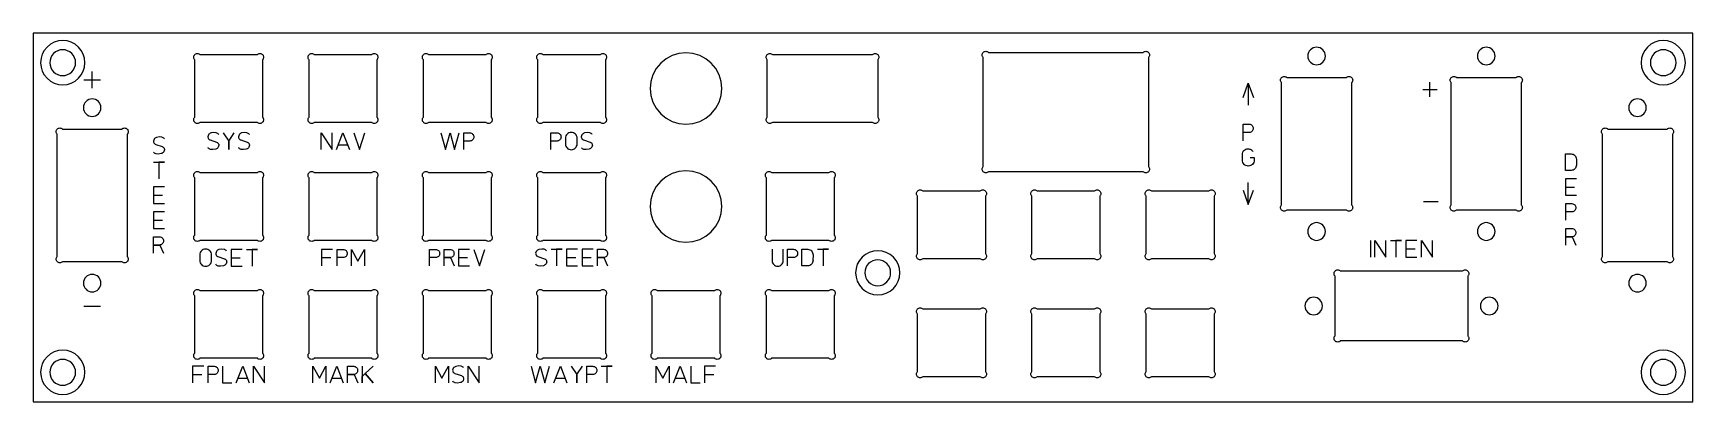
# Model space of a CAD drawing. Extents: x -112 to 112, y -25 to 25.
import ezdxf

# ---------------------------------------------------------------- set-up
doc = ezdxf.new("R2010")
doc.units = 0
doc.layers.add('LAYER_1', color=7, linetype='CONTINUOUS')

msp = doc.modelspace()

# ---------------------------------------------------------------- linework, layer by layer
at = {"layer": 'LAYER_1'}
msp.add_lwpolyline([(112.5, 25), (-112.5, 25), (-112.5, 25), (-112.5, -25), (-112.5, -25), (112.5, -25), (112.5, -25), (112.5, 25), (112.5, 25)], close=True, dxfattribs=at)
at = {"layer": 'LAYER_1', "color": 254}
for points in [[(-108.5, 24), (-109.09, 23.94), (-109.65, 23.77), (-110.17, 23.49), (-110.62, 23.12), (-110.99, 22.67), (-111.27, 22.15), (-111.44, 21.59), (-111.5, 21), (-111.44, 20.41), (-111.27, 19.85), (-110.99, 19.33), (-110.62, 18.88), (-110.17, 18.51), (-109.65, 18.23), (-109.09, 18.06), (-108.5, 18), (-107.91, 18.06), (-107.35, 18.23), (-106.83, 18.51), (-106.38, 18.88), (-106.01, 19.33), (-105.73, 19.85), (-105.56, 20.41), (-105.5, 21), (-105.56, 21.59), (-105.73, 22.15), (-106.01, 22.67), (-106.38, 23.12), (-106.83, 23.49), (-107.35, 23.77), (-107.91, 23.94)], [(108.5, 24), (107.91, 23.94), (107.35, 23.77), (106.83, 23.49), (106.38, 23.12), (106.01, 22.67), (105.73, 22.15), (105.56, 21.59), (105.5, 21), (105.56, 20.41), (105.73, 19.85), (106.01, 19.33), (106.38, 18.88), (106.83, 18.51), (107.35, 18.23), (107.91, 18.06), (108.5, 18), (109.09, 18.06), (109.65, 18.23), (110.17, 18.51), (110.62, 18.88), (110.99, 19.33), (111.27, 19.85), (111.44, 20.41), (111.5, 21), (111.44, 21.59), (111.27, 22.15), (110.99, 22.67), (110.62, 23.12), (110.17, 23.49), (109.65, 23.77), (109.09, 23.94)], [(2, -4.5), (1.41, -4.56), (0.85, -4.73), (0.33, -5.01), (-0.12, -5.38), (-0.49, -5.83), (-0.77, -6.35), (-0.94, -6.91), (-1, -7.5), (-0.94, -8.09), (-0.77, -8.65), (-0.49, -9.17), (-0.12, -9.62), (0.33, -9.99), (0.85, -10.27), (1.41, -10.44), (2, -10.5), (2.59, -10.44), (3.15, -10.27), (3.67, -9.99), (4.12, -9.62), (4.49, -9.17), (4.77, -8.65), (4.94, -8.09), (5, -7.5), (4.94, -6.91), (4.77, -6.35), (4.49, -5.83), (4.12, -5.38), (3.67, -5.01), (3.15, -4.73), (2.59, -4.56)], [(-108.5, -18), (-109.09, -18.06), (-109.65, -18.23), (-110.17, -18.51), (-110.62, -18.88), (-110.99, -19.33), (-111.27, -19.85), (-111.44, -20.41), (-111.5, -21), (-111.44, -21.59), (-111.27, -22.15), (-110.99, -22.67), (-110.62, -23.12), (-110.17, -23.49), (-109.65, -23.77), (-109.09, -23.94), (-108.5, -24), (-107.91, -23.94), (-107.35, -23.77), (-106.83, -23.49), (-106.38, -23.12), (-106.01, -22.67), (-105.73, -22.15), (-105.56, -21.59), (-105.5, -21), (-105.56, -20.41), (-105.73, -19.85), (-106.01, -19.33), (-106.38, -18.88), (-106.83, -18.51), (-107.35, -18.23), (-107.91, -18.06)], [(108.5, -18), (107.91, -18.06), (107.35, -18.23), (106.83, -18.51), (106.38, -18.88), (106.01, -19.33), (105.73, -19.85), (105.56, -20.41), (105.5, -21), (105.56, -21.59), (105.73, -22.15), (106.01, -22.67), (106.38, -23.12), (106.83, -23.49), (107.35, -23.77), (107.91, -23.94), (108.5, -24), (109.09, -23.94), (109.65, -23.77), (110.17, -23.49), (110.62, -23.12), (110.99, -22.67), (111.27, -22.15), (111.44, -21.59), (111.5, -21), (111.44, -20.41), (111.27, -19.85), (110.99, -19.33), (110.62, -18.88), (110.17, -18.51), (109.65, -18.23), (109.09, -18.06)]]:
    msp.add_lwpolyline(points, close=True, dxfattribs=at)
at = {"layer": 'LAYER_1', "color": 7}
for points in [[(-108.5, 22.75), (-108.84, 22.72), (-109.17, 22.62), (-109.47, 22.46), (-109.74, 22.24), (-109.96, 21.97), (-110.12, 21.67), (-110.22, 21.34), (-110.25, 21), (-110.22, 20.66), (-110.12, 20.33), (-109.96, 20.03), (-109.74, 19.76), (-109.47, 19.54), (-109.17, 19.38), (-108.84, 19.28), (-108.5, 19.25), (-108.16, 19.28), (-107.83, 19.38), (-107.53, 19.54), (-107.26, 19.76), (-107.04, 20.03), (-106.88, 20.33), (-106.78, 20.66), (-106.75, 21), (-106.78, 21.34), (-106.88, 21.67), (-107.04, 21.97), (-107.26, 22.24), (-107.53, 22.46), (-107.83, 22.62), (-108.16, 22.72)], [(37.99, 22.4), (38.07, 22.46), (38.15, 22.5), (38.24, 22.53), (38.34, 22.54), (38.44, 22.53), (38.53, 22.5), (38.62, 22.45), (38.69, 22.39), (38.76, 22.32), (38.8, 22.23), (38.83, 22.14), (38.84, 22.04), (38.83, 21.94), (38.8, 21.85), (38.76, 21.77), (38.7, 21.69), (38.7, 6.91), (38.76, 6.83), (38.8, 6.75), (38.83, 6.66), (38.84, 6.56), (38.83, 6.46), (38.8, 6.36), (38.76, 6.28), (38.69, 6.21), (38.62, 6.14), (38.53, 6.1), (38.44, 6.07), (38.34, 6.06), (38.24, 6.07), (38.15, 6.1), (38.07, 6.14), (37.99, 6.2), (17.01, 6.2), (16.93, 6.14), (16.85, 6.1), (16.76, 6.07), (16.66, 6.06), (16.56, 6.07), (16.46, 6.1), (16.38, 6.14), (16.31, 6.21), (16.25, 6.28), (16.2, 6.36), (16.17, 6.46), (16.16, 6.56), (16.17, 6.66), (16.2, 6.75), (16.24, 6.83), (16.3, 6.91), (16.3, 21.69), (16.24, 21.77), (16.2, 21.85), (16.17, 21.94), (16.16, 22.04), (16.17, 22.14), (16.2, 22.23), (16.25, 22.32), (16.31, 22.39), (16.38, 22.45), (16.46, 22.5), (16.56, 22.53), (16.66, 22.54), (16.76, 22.53), (16.85, 22.5), (16.93, 22.46), (17.01, 22.4), (37.99, 22.4)], [(61.5, 23.09), (61.27, 23.07), (61.04, 23), (60.84, 22.89), (60.66, 22.74), (60.51, 22.56), (60.4, 22.36), (60.33, 22.13), (60.3, 21.9), (60.33, 21.67), (60.4, 21.44), (60.51, 21.24), (60.66, 21.06), (60.84, 20.91), (61.04, 20.8), (61.27, 20.73), (61.5, 20.7), (61.73, 20.73), (61.96, 20.8), (62.16, 20.91), (62.34, 21.06), (62.49, 21.24), (62.6, 21.44), (62.67, 21.67), (62.7, 21.9), (62.67, 22.13), (62.6, 22.36), (62.49, 22.56), (62.34, 22.74), (62.16, 22.89), (61.96, 23), (61.73, 23.07)], [(84.5, 23.09), (84.27, 23.07), (84.04, 23), (83.84, 22.89), (83.66, 22.74), (83.51, 22.56), (83.4, 22.36), (83.33, 22.13), (83.31, 21.9), (83.33, 21.67), (83.4, 21.44), (83.51, 21.24), (83.66, 21.06), (83.84, 20.91), (84.04, 20.8), (84.27, 20.73), (84.5, 20.7), (84.73, 20.73), (84.96, 20.8), (85.16, 20.91), (85.34, 21.06), (85.49, 21.24), (85.6, 21.44), (85.67, 21.67), (85.69, 21.9), (85.67, 22.13), (85.6, 22.36), (85.49, 22.56), (85.34, 22.74), (85.16, 22.89), (84.96, 23), (84.73, 23.07)], [(108.5, 22.75), (108.16, 22.72), (107.83, 22.62), (107.53, 22.46), (107.26, 22.24), (107.04, 21.97), (106.88, 21.67), (106.78, 21.34), (106.75, 21), (106.78, 20.66), (106.88, 20.33), (107.04, 20.03), (107.26, 19.76), (107.53, 19.54), (107.83, 19.38), (108.16, 19.28), (108.5, 19.25), (108.84, 19.28), (109.17, 19.38), (109.47, 19.54), (109.74, 19.76), (109.96, 20.03), (110.12, 20.33), (110.22, 20.66), (110.25, 21), (110.22, 21.34), (110.12, 21.67), (109.96, 21.97), (109.74, 22.24), (109.47, 22.46), (109.17, 22.62), (108.84, 22.72)], [(-82.11, 22.1), (-82.03, 22.16), (-81.95, 22.2), (-81.86, 22.23), (-81.76, 22.24), (-81.66, 22.23), (-81.56, 22.2), (-81.48, 22.15), (-81.41, 22.09), (-81.34, 22.02), (-81.3, 21.93), (-81.27, 21.84), (-81.26, 21.74), (-81.27, 21.64), (-81.3, 21.55), (-81.34, 21.47), (-81.4, 21.39), (-81.4, 13.61), (-81.34, 13.53), (-81.3, 13.45), (-81.27, 13.36), (-81.26, 13.26), (-81.27, 13.16), (-81.3, 13.06), (-81.34, 12.98), (-81.41, 12.91), (-81.48, 12.84), (-81.56, 12.8), (-81.66, 12.77), (-81.76, 12.76), (-81.86, 12.77), (-81.95, 12.8), (-82.03, 12.84), (-82.11, 12.9), (-89.89, 12.9), (-89.97, 12.84), (-90.05, 12.8), (-90.14, 12.77), (-90.24, 12.76), (-90.34, 12.77), (-90.43, 12.8), (-90.52, 12.84), (-90.59, 12.91), (-90.65, 12.98), (-90.7, 13.06), (-90.73, 13.16), (-90.74, 13.26), (-90.73, 13.36), (-90.7, 13.45), (-90.66, 13.53), (-90.6, 13.61), (-90.6, 21.39), (-90.66, 21.47), (-90.7, 21.55), (-90.73, 21.64), (-90.74, 21.74), (-90.73, 21.84), (-90.7, 21.93), (-90.65, 22.02), (-90.59, 22.09), (-90.52, 22.15), (-90.43, 22.2), (-90.34, 22.23), (-90.24, 22.24), (-90.14, 22.23), (-90.05, 22.2), (-89.97, 22.16), (-89.89, 22.1), (-82.11, 22.1)], [(-66.61, 22.1), (-66.53, 22.16), (-66.45, 22.2), (-66.36, 22.23), (-66.26, 22.24), (-66.16, 22.23), (-66.06, 22.2), (-65.98, 22.15), (-65.91, 22.09), (-65.84, 22.02), (-65.8, 21.93), (-65.77, 21.84), (-65.76, 21.74), (-65.77, 21.64), (-65.8, 21.55), (-65.84, 21.47), (-65.9, 21.39), (-65.9, 13.61), (-65.84, 13.53), (-65.8, 13.45), (-65.77, 13.36), (-65.76, 13.26), (-65.77, 13.16), (-65.8, 13.06), (-65.84, 12.98), (-65.91, 12.91), (-65.98, 12.84), (-66.06, 12.8), (-66.16, 12.77), (-66.26, 12.76), (-66.36, 12.77), (-66.45, 12.8), (-66.53, 12.84), (-66.61, 12.9), (-74.39, 12.9), (-74.47, 12.84), (-74.55, 12.8), (-74.64, 12.77), (-74.74, 12.76), (-74.84, 12.77), (-74.93, 12.8), (-75.02, 12.84), (-75.09, 12.91), (-75.15, 12.98), (-75.2, 13.06), (-75.23, 13.16), (-75.24, 13.26), (-75.23, 13.36), (-75.2, 13.45), (-75.16, 13.53), (-75.1, 13.61), (-75.1, 21.39), (-75.16, 21.47), (-75.2, 21.55), (-75.23, 21.64), (-75.24, 21.74), (-75.23, 21.84), (-75.2, 21.93), (-75.15, 22.02), (-75.09, 22.09), (-75.02, 22.15), (-74.93, 22.2), (-74.84, 22.23), (-74.74, 22.24), (-74.64, 22.23), (-74.55, 22.2), (-74.47, 22.16), (-74.39, 22.1), (-66.61, 22.1)], [(-51.11, 22.1), (-51.03, 22.16), (-50.95, 22.2), (-50.86, 22.23), (-50.76, 22.24), (-50.66, 22.23), (-50.56, 22.2), (-50.48, 22.15), (-50.41, 22.09), (-50.34, 22.02), (-50.3, 21.93), (-50.27, 21.84), (-50.26, 21.74), (-50.27, 21.64), (-50.3, 21.55), (-50.34, 21.47), (-50.4, 21.39), (-50.4, 13.61), (-50.34, 13.53), (-50.3, 13.45), (-50.27, 13.36), (-50.26, 13.26), (-50.27, 13.16), (-50.3, 13.06), (-50.34, 12.98), (-50.41, 12.91), (-50.48, 12.84), (-50.56, 12.8), (-50.66, 12.77), (-50.76, 12.76), (-50.86, 12.77), (-50.95, 12.8), (-51.03, 12.84), (-51.11, 12.9), (-58.89, 12.9), (-58.97, 12.84), (-59.05, 12.8), (-59.14, 12.77), (-59.24, 12.76), (-59.34, 12.77), (-59.43, 12.8), (-59.52, 12.84), (-59.59, 12.91), (-59.65, 12.98), (-59.7, 13.06), (-59.73, 13.16), (-59.74, 13.26), (-59.73, 13.36), (-59.7, 13.45), (-59.66, 13.53), (-59.6, 13.61), (-59.6, 21.39), (-59.66, 21.47), (-59.7, 21.55), (-59.73, 21.64), (-59.74, 21.74), (-59.73, 21.84), (-59.7, 21.93), (-59.65, 22.02), (-59.59, 22.09), (-59.52, 22.15), (-59.43, 22.2), (-59.34, 22.23), (-59.24, 22.24), (-59.14, 22.23), (-59.05, 22.2), (-58.97, 22.16), (-58.89, 22.1), (-51.11, 22.1)], [(-35.61, 22.1), (-35.53, 22.16), (-35.45, 22.2), (-35.36, 22.23), (-35.26, 22.24), (-35.16, 22.23), (-35.06, 22.2), (-34.98, 22.15), (-34.91, 22.09), (-34.84, 22.02), (-34.8, 21.93), (-34.77, 21.84), (-34.76, 21.74), (-34.77, 21.64), (-34.8, 21.55), (-34.84, 21.47), (-34.9, 21.39), (-34.9, 13.61), (-34.84, 13.53), (-34.8, 13.45), (-34.77, 13.36), (-34.76, 13.26), (-34.77, 13.16), (-34.8, 13.06), (-34.84, 12.98), (-34.91, 12.91), (-34.98, 12.84), (-35.06, 12.8), (-35.16, 12.77), (-35.26, 12.76), (-35.36, 12.77), (-35.45, 12.8), (-35.53, 12.84), (-35.61, 12.9), (-43.39, 12.9), (-43.47, 12.84), (-43.55, 12.8), (-43.64, 12.77), (-43.74, 12.76), (-43.84, 12.77), (-43.93, 12.8), (-44.02, 12.84), (-44.09, 12.91), (-44.15, 12.98), (-44.2, 13.06), (-44.23, 13.16), (-44.24, 13.26), (-44.23, 13.36), (-44.2, 13.45), (-44.16, 13.53), (-44.1, 13.61), (-44.1, 21.39), (-44.16, 21.47), (-44.2, 21.55), (-44.23, 21.64), (-44.24, 21.74), (-44.23, 21.84), (-44.2, 21.93), (-44.15, 22.02), (-44.09, 22.09), (-44.02, 22.15), (-43.93, 22.2), (-43.84, 22.23), (-43.74, 22.24), (-43.64, 22.23), (-43.55, 22.2), (-43.47, 22.16), (-43.39, 22.1), (-35.61, 22.1)], [(-24, 22.35), (-24.95, 22.26), (-25.86, 21.98), (-26.69, 21.53), (-27.43, 20.93), (-28.03, 20.19), (-28.48, 19.36), (-28.76, 18.45), (-28.85, 17.5), (-28.76, 16.55), (-28.48, 15.64), (-28.03, 14.81), (-27.43, 14.07), (-26.69, 13.47), (-25.86, 13.02), (-24.95, 12.74), (-24, 12.65), (-23.05, 12.74), (-22.14, 13.02), (-21.31, 13.47), (-20.57, 14.07), (-19.97, 14.81), (-19.52, 15.64), (-19.24, 16.55), (-19.15, 17.5), (-19.24, 18.45), (-19.52, 19.36), (-19.97, 20.19), (-20.57, 20.93), (-21.31, 21.53), (-22.14, 21.98), (-23.05, 22.26)], [(1.29, 22.1), (1.37, 22.16), (1.45, 22.2), (1.54, 22.23), (1.64, 22.24), (1.74, 22.23), (1.83, 22.2), (1.92, 22.15), (1.99, 22.09), (2.06, 22.02), (2.1, 21.93), (2.13, 21.84), (2.14, 21.74), (2.13, 21.64), (2.1, 21.55), (2.06, 21.47), (2, 21.39), (2, 13.61), (2.06, 13.53), (2.1, 13.45), (2.13, 13.36), (2.14, 13.26), (2.13, 13.16), (2.1, 13.06), (2.06, 12.98), (1.99, 12.91), (1.92, 12.84), (1.83, 12.8), (1.74, 12.77), (1.64, 12.76), (1.54, 12.77), (1.45, 12.8), (1.37, 12.84), (1.29, 12.9), (-12.29, 12.9), (-12.37, 12.84), (-12.45, 12.8), (-12.54, 12.77), (-12.64, 12.76), (-12.74, 12.77), (-12.83, 12.8), (-12.92, 12.84), (-12.99, 12.91), (-13.05, 12.98), (-13.1, 13.06), (-13.13, 13.16), (-13.14, 13.26), (-13.13, 13.36), (-13.1, 13.45), (-13.06, 13.53), (-13, 13.61), (-13, 21.39), (-13.06, 21.47), (-13.1, 21.55), (-13.13, 21.64), (-13.14, 21.74), (-13.13, 21.84), (-13.1, 21.93), (-13.05, 22.02), (-12.99, 22.09), (-12.92, 22.15), (-12.83, 22.2), (-12.74, 22.23), (-12.64, 22.24), (-12.54, 22.23), (-12.45, 22.2), (-12.37, 22.16), (-12.29, 22.1), (1.29, 22.1)], [(65.54, 19), (65.62, 19.06), (65.7, 19.1), (65.79, 19.13), (65.89, 19.14), (65.99, 19.13), (66.08, 19.1), (66.17, 19.05), (66.24, 18.99), (66.31, 18.92), (66.35, 18.83), (66.38, 18.74), (66.39, 18.64), (66.38, 18.54), (66.35, 18.45), (66.31, 18.37), (66.25, 18.29), (66.25, 1.71), (66.31, 1.63), (66.35, 1.55), (66.38, 1.46), (66.39, 1.36), (66.38, 1.26), (66.35, 1.16), (66.31, 1.08), (66.24, 1.01), (66.17, 0.94), (66.08, 0.9), (65.99, 0.87), (65.89, 0.86), (65.79, 0.87), (65.7, 0.9), (65.62, 0.94), (65.54, 1), (57.46, 1), (57.38, 0.94), (57.3, 0.9), (57.21, 0.87), (57.11, 0.86), (57.01, 0.87), (56.91, 0.9), (56.83, 0.94), (56.76, 1.01), (56.7, 1.08), (56.65, 1.16), (56.62, 1.26), (56.61, 1.36), (56.62, 1.46), (56.65, 1.55), (56.69, 1.63), (56.75, 1.71), (56.75, 18.29), (56.69, 18.37), (56.65, 18.45), (56.62, 18.54), (56.61, 18.64), (56.62, 18.74), (56.65, 18.83), (56.7, 18.92), (56.76, 18.99), (56.83, 19.05), (56.91, 19.1), (57.01, 19.13), (57.11, 19.14), (57.21, 19.13), (57.3, 19.1), (57.38, 19.06), (57.46, 19), (65.54, 19)], [(88.54, 19), (88.62, 19.06), (88.7, 19.1), (88.79, 19.13), (88.89, 19.14), (88.99, 19.13), (89.08, 19.1), (89.17, 19.05), (89.24, 18.99), (89.31, 18.92), (89.35, 18.83), (89.38, 18.74), (89.39, 18.64), (89.38, 18.54), (89.35, 18.45), (89.31, 18.37), (89.25, 18.29), (89.25, 1.71), (89.31, 1.63), (89.35, 1.55), (89.38, 1.46), (89.39, 1.36), (89.38, 1.26), (89.35, 1.16), (89.31, 1.08), (89.24, 1.01), (89.17, 0.94), (89.08, 0.9), (88.99, 0.87), (88.89, 0.86), (88.79, 0.87), (88.7, 0.9), (88.62, 0.94), (88.54, 1), (80.46, 1), (80.38, 0.94), (80.3, 0.9), (80.21, 0.87), (80.11, 0.86), (80.01, 0.87), (79.92, 0.9), (79.83, 0.94), (79.76, 1.01), (79.69, 1.08), (79.65, 1.16), (79.62, 1.26), (79.61, 1.36), (79.62, 1.46), (79.65, 1.55), (79.69, 1.63), (79.75, 1.71), (79.75, 18.29), (79.69, 18.37), (79.65, 18.45), (79.62, 18.54), (79.61, 18.64), (79.62, 18.74), (79.65, 18.83), (79.69, 18.92), (79.76, 18.99), (79.83, 19.05), (79.92, 19.1), (80.01, 19.13), (80.11, 19.14), (80.21, 19.13), (80.3, 19.1), (80.38, 19.06), (80.46, 19), (88.54, 19)], [(-104.5, 16.09), (-104.73, 16.07), (-104.96, 16), (-105.16, 15.89), (-105.34, 15.74), (-105.49, 15.56), (-105.6, 15.36), (-105.67, 15.13), (-105.69, 14.9), (-105.67, 14.67), (-105.6, 14.44), (-105.49, 14.24), (-105.34, 14.06), (-105.16, 13.91), (-104.96, 13.8), (-104.73, 13.73), (-104.5, 13.71), (-104.27, 13.73), (-104.04, 13.8), (-103.84, 13.91), (-103.66, 14.06), (-103.51, 14.24), (-103.4, 14.44), (-103.33, 14.67), (-103.31, 14.9), (-103.33, 15.13), (-103.4, 15.36), (-103.51, 15.56), (-103.66, 15.74), (-103.84, 15.89), (-104.04, 16), (-104.27, 16.07)], [(105, 16.09), (104.77, 16.07), (104.54, 16), (104.34, 15.89), (104.16, 15.74), (104.01, 15.56), (103.9, 15.36), (103.83, 15.13), (103.81, 14.9), (103.83, 14.67), (103.9, 14.44), (104.01, 14.24), (104.16, 14.06), (104.34, 13.91), (104.54, 13.8), (104.77, 13.73), (105, 13.71), (105.23, 13.73), (105.46, 13.8), (105.66, 13.91), (105.84, 14.06), (105.99, 14.24), (106.1, 14.44), (106.17, 14.67), (106.19, 14.9), (106.17, 15.13), (106.1, 15.36), (105.99, 15.56), (105.84, 15.74), (105.66, 15.89), (105.46, 16), (105.23, 16.07)], [(-100.46, 12), (-100.38, 12.06), (-100.3, 12.1), (-100.21, 12.13), (-100.11, 12.14), (-100.01, 12.13), (-99.91, 12.1), (-99.83, 12.05), (-99.76, 11.99), (-99.69, 11.92), (-99.65, 11.83), (-99.62, 11.74), (-99.61, 11.64), (-99.62, 11.54), (-99.65, 11.45), (-99.69, 11.37), (-99.75, 11.29), (-99.75, -5.29), (-99.69, -5.37), (-99.65, -5.45), (-99.62, -5.54), (-99.61, -5.64), (-99.62, -5.74), (-99.65, -5.83), (-99.69, -5.92), (-99.76, -5.99), (-99.83, -6.05), (-99.91, -6.1), (-100.01, -6.13), (-100.11, -6.14), (-100.21, -6.13), (-100.3, -6.1), (-100.38, -6.06), (-100.46, -6), (-108.54, -6), (-108.62, -6.06), (-108.7, -6.1), (-108.79, -6.13), (-108.89, -6.14), (-108.99, -6.13), (-109.08, -6.1), (-109.17, -6.05), (-109.24, -5.99), (-109.3, -5.92), (-109.35, -5.83), (-109.38, -5.74), (-109.39, -5.64), (-109.38, -5.54), (-109.35, -5.45), (-109.31, -5.37), (-109.25, -5.29), (-109.25, 11.29), (-109.31, 11.37), (-109.35, 11.45), (-109.38, 11.54), (-109.39, 11.64), (-109.38, 11.74), (-109.35, 11.83), (-109.3, 11.92), (-109.24, 11.99), (-109.17, 12.05), (-109.08, 12.1), (-108.99, 12.13), (-108.89, 12.14), (-108.79, 12.13), (-108.7, 12.1), (-108.62, 12.06), (-108.54, 12), (-100.46, 12)], [(109.04, 12), (109.12, 12.06), (109.2, 12.1), (109.29, 12.13), (109.39, 12.14), (109.49, 12.13), (109.58, 12.1), (109.67, 12.05), (109.74, 11.99), (109.81, 11.92), (109.85, 11.83), (109.88, 11.74), (109.89, 11.64), (109.88, 11.54), (109.85, 11.45), (109.81, 11.37), (109.75, 11.29), (109.75, -5.29), (109.81, -5.37), (109.85, -5.45), (109.88, -5.54), (109.89, -5.64), (109.88, -5.74), (109.85, -5.83), (109.81, -5.92), (109.74, -5.99), (109.67, -6.05), (109.58, -6.1), (109.49, -6.13), (109.39, -6.14), (109.29, -6.13), (109.2, -6.1), (109.12, -6.06), (109.04, -6), (100.96, -6), (100.88, -6.06), (100.8, -6.1), (100.71, -6.13), (100.61, -6.14), (100.51, -6.13), (100.42, -6.1), (100.33, -6.05), (100.26, -5.99), (100.19, -5.92), (100.15, -5.83), (100.12, -5.74), (100.11, -5.64), (100.12, -5.54), (100.15, -5.45), (100.19, -5.37), (100.25, -5.29), (100.25, 11.29), (100.19, 11.37), (100.15, 11.45), (100.12, 11.54), (100.11, 11.64), (100.12, 11.74), (100.15, 11.83), (100.19, 11.92), (100.26, 11.99), (100.33, 12.05), (100.42, 12.1), (100.51, 12.13), (100.61, 12.14), (100.71, 12.13), (100.8, 12.1), (100.88, 12.06), (100.96, 12), (109.04, 12)], [(-82.11, 6.1), (-82.03, 6.16), (-81.95, 6.2), (-81.86, 6.23), (-81.76, 6.24), (-81.66, 6.23), (-81.56, 6.2), (-81.48, 6.15), (-81.41, 6.09), (-81.34, 6.02), (-81.3, 5.93), (-81.27, 5.84), (-81.26, 5.74), (-81.27, 5.64), (-81.3, 5.55), (-81.34, 5.47), (-81.4, 5.39), (-81.4, -2.39), (-81.34, -2.47), (-81.3, -2.55), (-81.27, -2.64), (-81.26, -2.74), (-81.27, -2.84), (-81.3, -2.94), (-81.34, -3.02), (-81.41, -3.09), (-81.48, -3.15), (-81.56, -3.2), (-81.66, -3.23), (-81.76, -3.24), (-81.86, -3.23), (-81.95, -3.2), (-82.03, -3.16), (-82.11, -3.1), (-89.89, -3.1), (-89.97, -3.16), (-90.05, -3.2), (-90.14, -3.23), (-90.24, -3.24), (-90.34, -3.23), (-90.43, -3.2), (-90.52, -3.15), (-90.59, -3.09), (-90.65, -3.02), (-90.7, -2.94), (-90.73, -2.84), (-90.74, -2.74), (-90.73, -2.64), (-90.7, -2.55), (-90.66, -2.47), (-90.6, -2.39), (-90.6, 5.39), (-90.66, 5.47), (-90.7, 5.55), (-90.73, 5.64), (-90.74, 5.74), (-90.73, 5.84), (-90.7, 5.93), (-90.65, 6.02), (-90.59, 6.09), (-90.52, 6.15), (-90.43, 6.2), (-90.34, 6.23), (-90.24, 6.24), (-90.14, 6.23), (-90.05, 6.2), (-89.97, 6.16), (-89.89, 6.1), (-82.11, 6.1)], [(-66.61, 6.1), (-66.53, 6.16), (-66.45, 6.2), (-66.36, 6.23), (-66.26, 6.24), (-66.16, 6.23), (-66.06, 6.2), (-65.98, 6.15), (-65.91, 6.09), (-65.84, 6.02), (-65.8, 5.93), (-65.77, 5.84), (-65.76, 5.74), (-65.77, 5.64), (-65.8, 5.55), (-65.84, 5.47), (-65.9, 5.39), (-65.9, -2.39), (-65.84, -2.47), (-65.8, -2.55), (-65.77, -2.64), (-65.76, -2.74), (-65.77, -2.84), (-65.8, -2.94), (-65.84, -3.02), (-65.91, -3.09), (-65.98, -3.15), (-66.06, -3.2), (-66.16, -3.23), (-66.26, -3.24), (-66.36, -3.23), (-66.45, -3.2), (-66.53, -3.16), (-66.61, -3.1), (-74.39, -3.1), (-74.47, -3.16), (-74.55, -3.2), (-74.64, -3.23), (-74.74, -3.24), (-74.84, -3.23), (-74.93, -3.2), (-75.02, -3.15), (-75.09, -3.09), (-75.15, -3.02), (-75.2, -2.94), (-75.23, -2.84), (-75.24, -2.74), (-75.23, -2.64), (-75.2, -2.55), (-75.16, -2.47), (-75.1, -2.39), (-75.1, 5.39), (-75.16, 5.47), (-75.2, 5.55), (-75.23, 5.64), (-75.24, 5.74), (-75.23, 5.84), (-75.2, 5.93), (-75.15, 6.02), (-75.09, 6.09), (-75.02, 6.15), (-74.93, 6.2), (-74.84, 6.23), (-74.74, 6.24), (-74.64, 6.23), (-74.55, 6.2), (-74.47, 6.16), (-74.39, 6.1), (-66.61, 6.1)], [(-51.11, 6.1), (-51.03, 6.16), (-50.95, 6.2), (-50.86, 6.23), (-50.76, 6.24), (-50.66, 6.23), (-50.56, 6.2), (-50.48, 6.15), (-50.41, 6.09), (-50.34, 6.02), (-50.3, 5.93), (-50.27, 5.84), (-50.26, 5.74), (-50.27, 5.64), (-50.3, 5.55), (-50.34, 5.47), (-50.4, 5.39), (-50.4, -2.39), (-50.34, -2.47), (-50.3, -2.55), (-50.27, -2.64), (-50.26, -2.74), (-50.27, -2.84), (-50.3, -2.94), (-50.34, -3.02), (-50.41, -3.09), (-50.48, -3.15), (-50.56, -3.2), (-50.66, -3.23), (-50.76, -3.24), (-50.86, -3.23), (-50.95, -3.2), (-51.03, -3.16), (-51.11, -3.1), (-58.89, -3.1), (-58.97, -3.16), (-59.05, -3.2), (-59.14, -3.23), (-59.24, -3.24), (-59.34, -3.23), (-59.43, -3.2), (-59.52, -3.15), (-59.59, -3.09), (-59.65, -3.02), (-59.7, -2.94), (-59.73, -2.84), (-59.74, -2.74), (-59.73, -2.64), (-59.7, -2.55), (-59.66, -2.47), (-59.6, -2.39), (-59.6, 5.39), (-59.66, 5.47), (-59.7, 5.55), (-59.73, 5.64), (-59.74, 5.74), (-59.73, 5.84), (-59.7, 5.93), (-59.65, 6.02), (-59.59, 6.09), (-59.52, 6.15), (-59.43, 6.2), (-59.34, 6.23), (-59.24, 6.24), (-59.14, 6.23), (-59.05, 6.2), (-58.97, 6.16), (-58.89, 6.1), (-51.11, 6.1)], [(-35.61, 6.1), (-35.53, 6.16), (-35.45, 6.2), (-35.36, 6.23), (-35.26, 6.24), (-35.16, 6.23), (-35.06, 6.2), (-34.98, 6.15), (-34.91, 6.09), (-34.84, 6.02), (-34.8, 5.93), (-34.77, 5.84), (-34.76, 5.74), (-34.77, 5.64), (-34.8, 5.55), (-34.84, 5.47), (-34.9, 5.39), (-34.9, -2.39), (-34.84, -2.47), (-34.8, -2.55), (-34.77, -2.64), (-34.76, -2.74), (-34.77, -2.84), (-34.8, -2.94), (-34.84, -3.02), (-34.91, -3.09), (-34.98, -3.15), (-35.06, -3.2), (-35.16, -3.23), (-35.26, -3.24), (-35.36, -3.23), (-35.45, -3.2), (-35.53, -3.16), (-35.61, -3.1), (-43.39, -3.1), (-43.47, -3.16), (-43.55, -3.2), (-43.64, -3.23), (-43.74, -3.24), (-43.84, -3.23), (-43.93, -3.2), (-44.02, -3.15), (-44.09, -3.09), (-44.15, -3.02), (-44.2, -2.94), (-44.23, -2.84), (-44.24, -2.74), (-44.23, -2.64), (-44.2, -2.55), (-44.16, -2.47), (-44.1, -2.39), (-44.1, 5.39), (-44.16, 5.47), (-44.2, 5.55), (-44.23, 5.64), (-44.24, 5.74), (-44.23, 5.84), (-44.2, 5.93), (-44.15, 6.02), (-44.09, 6.09), (-44.02, 6.15), (-43.93, 6.2), (-43.84, 6.23), (-43.74, 6.24), (-43.64, 6.23), (-43.55, 6.2), (-43.47, 6.16), (-43.39, 6.1), (-35.61, 6.1)], [(-24, 6.35), (-24.95, 6.26), (-25.86, 5.98), (-26.69, 5.53), (-27.43, 4.93), (-28.03, 4.19), (-28.48, 3.36), (-28.76, 2.45), (-28.85, 1.5), (-28.76, 0.55), (-28.48, -0.36), (-28.03, -1.19), (-27.43, -1.93), (-26.69, -2.53), (-25.86, -2.98), (-24.95, -3.26), (-24, -3.35), (-23.05, -3.26), (-22.14, -2.98), (-21.31, -2.53), (-20.57, -1.93), (-19.97, -1.19), (-19.52, -0.36), (-19.24, 0.55), (-19.15, 1.5), (-19.24, 2.45), (-19.52, 3.36), (-19.97, 4.19), (-20.57, 4.93), (-21.31, 5.53), (-22.14, 5.98), (-23.05, 6.26)], [(-4.61, 6.1), (-4.53, 6.16), (-4.45, 6.2), (-4.36, 6.23), (-4.26, 6.24), (-4.16, 6.23), (-4.06, 6.2), (-3.98, 6.15), (-3.91, 6.09), (-3.84, 6.02), (-3.8, 5.93), (-3.77, 5.84), (-3.76, 5.74), (-3.77, 5.64), (-3.8, 5.55), (-3.84, 5.47), (-3.9, 5.39), (-3.9, -2.39), (-3.84, -2.47), (-3.8, -2.55), (-3.77, -2.64), (-3.76, -2.74), (-3.77, -2.84), (-3.8, -2.94), (-3.84, -3.02), (-3.91, -3.09), (-3.98, -3.15), (-4.06, -3.2), (-4.16, -3.23), (-4.26, -3.24), (-4.36, -3.23), (-4.45, -3.2), (-4.53, -3.16), (-4.61, -3.1), (-12.39, -3.1), (-12.47, -3.16), (-12.55, -3.2), (-12.64, -3.23), (-12.74, -3.24), (-12.84, -3.23), (-12.93, -3.2), (-13.02, -3.15), (-13.09, -3.09), (-13.15, -3.02), (-13.2, -2.94), (-13.23, -2.84), (-13.24, -2.74), (-13.23, -2.64), (-13.2, -2.55), (-13.16, -2.47), (-13.1, -2.39), (-13.1, 5.39), (-13.16, 5.47), (-13.2, 5.55), (-13.23, 5.64), (-13.24, 5.74), (-13.23, 5.84), (-13.2, 5.93), (-13.15, 6.02), (-13.09, 6.09), (-13.02, 6.15), (-12.93, 6.2), (-12.84, 6.23), (-12.74, 6.24), (-12.64, 6.23), (-12.55, 6.2), (-12.47, 6.16), (-12.39, 6.1), (-4.61, 6.1)], [(15.89, 3.6), (15.97, 3.66), (16.05, 3.7), (16.14, 3.73), (16.24, 3.74), (16.34, 3.73), (16.43, 3.7), (16.52, 3.65), (16.59, 3.59), (16.66, 3.52), (16.7, 3.43), (16.73, 3.34), (16.74, 3.24), (16.73, 3.14), (16.7, 3.05), (16.66, 2.97), (16.6, 2.89), (16.6, -4.89), (16.66, -4.97), (16.7, -5.05), (16.73, -5.14), (16.74, -5.24), (16.73, -5.34), (16.7, -5.43), (16.66, -5.52), (16.59, -5.59), (16.52, -5.66), (16.43, -5.7), (16.34, -5.73), (16.24, -5.74), (16.14, -5.73), (16.05, -5.7), (15.97, -5.66), (15.89, -5.6), (8.11, -5.6), (8.03, -5.66), (7.95, -5.7), (7.86, -5.73), (7.76, -5.74), (7.66, -5.73), (7.57, -5.7), (7.48, -5.66), (7.41, -5.59), (7.34, -5.52), (7.3, -5.43), (7.27, -5.34), (7.26, -5.24), (7.27, -5.14), (7.3, -5.05), (7.34, -4.97), (7.4, -4.89), (7.4, 2.89), (7.34, 2.97), (7.3, 3.05), (7.27, 3.14), (7.26, 3.24), (7.27, 3.34), (7.3, 3.43), (7.34, 3.52), (7.41, 3.59), (7.48, 3.65), (7.57, 3.7), (7.66, 3.73), (7.76, 3.74), (7.86, 3.73), (7.95, 3.7), (8.03, 3.66), (8.11, 3.6), (15.89, 3.6)], [(31.39, 3.6), (31.47, 3.66), (31.55, 3.7), (31.64, 3.73), (31.74, 3.74), (31.84, 3.73), (31.93, 3.7), (32.02, 3.65), (32.09, 3.59), (32.16, 3.52), (32.2, 3.43), (32.23, 3.34), (32.24, 3.24), (32.23, 3.14), (32.2, 3.05), (32.16, 2.97), (32.1, 2.89), (32.1, -4.89), (32.16, -4.97), (32.2, -5.05), (32.23, -5.14), (32.24, -5.24), (32.23, -5.34), (32.2, -5.43), (32.16, -5.52), (32.09, -5.59), (32.02, -5.66), (31.93, -5.7), (31.84, -5.73), (31.74, -5.74), (31.64, -5.73), (31.55, -5.7), (31.47, -5.66), (31.39, -5.6), (23.61, -5.6), (23.53, -5.66), (23.45, -5.7), (23.36, -5.73), (23.26, -5.74), (23.16, -5.73), (23.07, -5.7), (22.98, -5.66), (22.91, -5.59), (22.84, -5.52), (22.8, -5.43), (22.77, -5.34), (22.76, -5.24), (22.77, -5.14), (22.8, -5.05), (22.84, -4.97), (22.9, -4.89), (22.9, 2.89), (22.84, 2.97), (22.8, 3.05), (22.77, 3.14), (22.76, 3.24), (22.77, 3.34), (22.8, 3.43), (22.84, 3.52), (22.91, 3.59), (22.98, 3.65), (23.07, 3.7), (23.16, 3.73), (23.26, 3.74), (23.36, 3.73), (23.45, 3.7), (23.53, 3.66), (23.61, 3.6), (31.39, 3.6)], [(46.89, 3.6), (46.97, 3.66), (47.05, 3.7), (47.14, 3.73), (47.24, 3.74), (47.34, 3.73), (47.44, 3.7), (47.52, 3.65), (47.59, 3.59), (47.66, 3.52), (47.7, 3.43), (47.73, 3.34), (47.74, 3.24), (47.73, 3.14), (47.7, 3.05), (47.66, 2.97), (47.6, 2.89), (47.6, -4.89), (47.66, -4.97), (47.7, -5.05), (47.73, -5.14), (47.74, -5.24), (47.73, -5.34), (47.7, -5.43), (47.66, -5.52), (47.59, -5.59), (47.52, -5.66), (47.44, -5.7), (47.34, -5.73), (47.24, -5.74), (47.14, -5.73), (47.05, -5.7), (46.97, -5.66), (46.89, -5.6), (39.11, -5.6), (39.03, -5.66), (38.95, -5.7), (38.86, -5.73), (38.76, -5.74), (38.66, -5.73), (38.56, -5.7), (38.48, -5.66), (38.41, -5.59), (38.34, -5.52), (38.3, -5.43), (38.27, -5.34), (38.26, -5.24), (38.27, -5.14), (38.3, -5.05), (38.34, -4.97), (38.4, -4.89), (38.4, 2.89), (38.34, 2.97), (38.3, 3.05), (38.27, 3.14), (38.26, 3.24), (38.27, 3.34), (38.3, 3.43), (38.34, 3.52), (38.41, 3.59), (38.48, 3.65), (38.56, 3.7), (38.66, 3.73), (38.76, 3.74), (38.86, 3.73), (38.95, 3.7), (39.03, 3.66), (39.11, 3.6), (46.89, 3.6)], [(61.5, -0.7), (61.27, -0.73), (61.04, -0.8), (60.84, -0.91), (60.66, -1.06), (60.51, -1.24), (60.4, -1.44), (60.33, -1.67), (60.3, -1.9), (60.33, -2.13), (60.4, -2.36), (60.51, -2.56), (60.66, -2.74), (60.84, -2.89), (61.04, -3), (61.27, -3.07), (61.5, -3.1), (61.73, -3.07), (61.96, -3), (62.16, -2.89), (62.34, -2.74), (62.49, -2.56), (62.6, -2.36), (62.67, -2.13), (62.7, -1.9), (62.67, -1.67), (62.6, -1.44), (62.49, -1.24), (62.34, -1.06), (62.16, -0.91), (61.96, -0.8), (61.73, -0.73)], [(84.5, -0.7), (84.27, -0.73), (84.04, -0.8), (83.84, -0.91), (83.66, -1.06), (83.51, -1.24), (83.4, -1.44), (83.33, -1.67), (83.31, -1.9), (83.33, -2.13), (83.4, -2.36), (83.51, -2.56), (83.66, -2.74), (83.84, -2.89), (84.04, -3), (84.27, -3.07), (84.5, -3.1), (84.73, -3.07), (84.96, -3), (85.16, -2.89), (85.34, -2.74), (85.49, -2.56), (85.6, -2.36), (85.67, -2.13), (85.69, -1.9), (85.67, -1.67), (85.6, -1.44), (85.49, -1.24), (85.34, -1.06), (85.16, -0.91), (84.96, -0.8), (84.73, -0.73)], [(2, -5.75), (1.66, -5.78), (1.33, -5.88), (1.03, -6.04), (0.76, -6.26), (0.54, -6.53), (0.38, -6.83), (0.28, -7.16), (0.25, -7.5), (0.28, -7.84), (0.38, -8.17), (0.54, -8.47), (0.76, -8.74), (1.03, -8.96), (1.33, -9.12), (1.66, -9.22), (2, -9.25), (2.34, -9.22), (2.67, -9.12), (2.97, -8.96), (3.24, -8.74), (3.46, -8.47), (3.62, -8.17), (3.72, -7.84), (3.75, -7.5), (3.72, -7.16), (3.62, -6.83), (3.46, -6.53), (3.24, -6.26), (2.97, -6.04), (2.67, -5.88), (2.34, -5.78)], [(-104.5, -7.71), (-104.73, -7.73), (-104.96, -7.8), (-105.16, -7.91), (-105.34, -8.06), (-105.49, -8.24), (-105.6, -8.44), (-105.67, -8.67), (-105.69, -8.9), (-105.67, -9.13), (-105.6, -9.36), (-105.49, -9.56), (-105.34, -9.74), (-105.16, -9.89), (-104.96, -10), (-104.73, -10.07), (-104.5, -10.1), (-104.27, -10.07), (-104.04, -10), (-103.84, -9.89), (-103.66, -9.74), (-103.51, -9.56), (-103.4, -9.36), (-103.33, -9.13), (-103.31, -8.9), (-103.33, -8.67), (-103.4, -8.44), (-103.51, -8.24), (-103.66, -8.06), (-103.84, -7.91), (-104.04, -7.8), (-104.27, -7.73)], [(64, -7.96), (63.94, -7.88), (63.9, -7.8), (63.87, -7.71), (63.86, -7.61), (63.87, -7.51), (63.9, -7.42), (63.95, -7.33), (64.01, -7.26), (64.08, -7.2), (64.17, -7.15), (64.26, -7.12), (64.36, -7.11), (64.46, -7.12), (64.55, -7.15), (64.63, -7.19), (64.71, -7.25), (81.29, -7.25), (81.37, -7.19), (81.45, -7.15), (81.54, -7.12), (81.64, -7.11), (81.74, -7.12), (81.83, -7.15), (81.92, -7.2), (81.99, -7.26), (82.06, -7.33), (82.1, -7.42), (82.13, -7.51), (82.14, -7.61), (82.13, -7.71), (82.1, -7.8), (82.06, -7.88), (82, -7.96), (82, -16.04), (82.06, -16.12), (82.1, -16.2), (82.13, -16.29), (82.14, -16.39), (82.13, -16.49), (82.1, -16.59), (82.06, -16.67), (81.99, -16.74), (81.92, -16.8), (81.83, -16.85), (81.74, -16.88), (81.64, -16.89), (81.54, -16.88), (81.45, -16.85), (81.37, -16.81), (81.29, -16.75), (64.71, -16.75), (64.63, -16.81), (64.55, -16.85), (64.46, -16.88), (64.36, -16.89), (64.26, -16.88), (64.17, -16.85), (64.08, -16.8), (64.01, -16.74), (63.95, -16.67), (63.9, -16.59), (63.87, -16.49), (63.86, -16.39), (63.87, -16.29), (63.9, -16.2), (63.94, -16.12), (64, -16.04), (64, -7.96)], [(105, -7.71), (104.77, -7.73), (104.54, -7.8), (104.34, -7.91), (104.16, -8.06), (104.01, -8.24), (103.9, -8.44), (103.83, -8.67), (103.81, -8.9), (103.83, -9.13), (103.9, -9.36), (104.01, -9.56), (104.16, -9.74), (104.34, -9.89), (104.54, -10), (104.77, -10.07), (105, -10.1), (105.23, -10.07), (105.46, -10), (105.66, -9.89), (105.84, -9.74), (105.99, -9.56), (106.1, -9.36), (106.17, -9.13), (106.19, -8.9), (106.17, -8.67), (106.1, -8.44), (105.99, -8.24), (105.84, -8.06), (105.66, -7.91), (105.46, -7.8), (105.23, -7.73)], [(-82.11, -9.9), (-82.03, -9.84), (-81.95, -9.8), (-81.86, -9.77), (-81.76, -9.76), (-81.66, -9.77), (-81.56, -9.8), (-81.48, -9.85), (-81.41, -9.91), (-81.34, -9.98), (-81.3, -10.06), (-81.27, -10.16), (-81.26, -10.26), (-81.27, -10.36), (-81.3, -10.45), (-81.34, -10.53), (-81.4, -10.61), (-81.4, -18.39), (-81.34, -18.47), (-81.3, -18.55), (-81.27, -18.64), (-81.26, -18.74), (-81.27, -18.84), (-81.3, -18.93), (-81.34, -19.02), (-81.41, -19.09), (-81.48, -19.16), (-81.56, -19.2), (-81.66, -19.23), (-81.76, -19.24), (-81.86, -19.23), (-81.95, -19.2), (-82.03, -19.16), (-82.11, -19.1), (-89.89, -19.1), (-89.97, -19.16), (-90.05, -19.2), (-90.14, -19.23), (-90.24, -19.24), (-90.34, -19.23), (-90.43, -19.2), (-90.52, -19.16), (-90.59, -19.09), (-90.65, -19.02), (-90.7, -18.93), (-90.73, -18.84), (-90.74, -18.74), (-90.73, -18.64), (-90.7, -18.55), (-90.66, -18.47), (-90.6, -18.39), (-90.6, -10.61), (-90.66, -10.53), (-90.7, -10.45), (-90.73, -10.36), (-90.74, -10.26), (-90.73, -10.16), (-90.7, -10.06), (-90.65, -9.98), (-90.59, -9.91), (-90.52, -9.85), (-90.43, -9.8), (-90.34, -9.77), (-90.24, -9.76), (-90.14, -9.77), (-90.05, -9.8), (-89.97, -9.84), (-89.89, -9.9), (-82.11, -9.9)], [(-66.61, -9.9), (-66.53, -9.84), (-66.45, -9.8), (-66.36, -9.77), (-66.26, -9.76), (-66.16, -9.77), (-66.06, -9.8), (-65.98, -9.85), (-65.91, -9.91), (-65.84, -9.98), (-65.8, -10.06), (-65.77, -10.16), (-65.76, -10.26), (-65.77, -10.36), (-65.8, -10.45), (-65.84, -10.53), (-65.9, -10.61), (-65.9, -18.39), (-65.84, -18.47), (-65.8, -18.55), (-65.77, -18.64), (-65.76, -18.74), (-65.77, -18.84), (-65.8, -18.93), (-65.84, -19.02), (-65.91, -19.09), (-65.98, -19.16), (-66.06, -19.2), (-66.16, -19.23), (-66.26, -19.24), (-66.36, -19.23), (-66.45, -19.2), (-66.53, -19.16), (-66.61, -19.1), (-74.39, -19.1), (-74.47, -19.16), (-74.55, -19.2), (-74.64, -19.23), (-74.74, -19.24), (-74.84, -19.23), (-74.93, -19.2), (-75.02, -19.16), (-75.09, -19.09), (-75.15, -19.02), (-75.2, -18.93), (-75.23, -18.84), (-75.24, -18.74), (-75.23, -18.64), (-75.2, -18.55), (-75.16, -18.47), (-75.1, -18.39), (-75.1, -10.61), (-75.16, -10.53), (-75.2, -10.45), (-75.23, -10.36), (-75.24, -10.26), (-75.23, -10.16), (-75.2, -10.06), (-75.15, -9.98), (-75.09, -9.91), (-75.02, -9.85), (-74.93, -9.8), (-74.84, -9.77), (-74.74, -9.76), (-74.64, -9.77), (-74.55, -9.8), (-74.47, -9.84), (-74.39, -9.9), (-66.61, -9.9)], [(-51.11, -9.9), (-51.03, -9.84), (-50.95, -9.8), (-50.86, -9.77), (-50.76, -9.76), (-50.66, -9.77), (-50.56, -9.8), (-50.48, -9.85), (-50.41, -9.91), (-50.34, -9.98), (-50.3, -10.06), (-50.27, -10.16), (-50.26, -10.26), (-50.27, -10.36), (-50.3, -10.45), (-50.34, -10.53), (-50.4, -10.61), (-50.4, -18.39), (-50.34, -18.47), (-50.3, -18.55), (-50.27, -18.64), (-50.26, -18.74), (-50.27, -18.84), (-50.3, -18.93), (-50.34, -19.02), (-50.41, -19.09), (-50.48, -19.16), (-50.56, -19.2), (-50.66, -19.23), (-50.76, -19.24), (-50.86, -19.23), (-50.95, -19.2), (-51.03, -19.16), (-51.11, -19.1), (-58.89, -19.1), (-58.97, -19.16), (-59.05, -19.2), (-59.14, -19.23), (-59.24, -19.24), (-59.34, -19.23), (-59.43, -19.2), (-59.52, -19.16), (-59.59, -19.09), (-59.65, -19.02), (-59.7, -18.93), (-59.73, -18.84), (-59.74, -18.74), (-59.73, -18.64), (-59.7, -18.55), (-59.66, -18.47), (-59.6, -18.39), (-59.6, -10.61), (-59.66, -10.53), (-59.7, -10.45), (-59.73, -10.36), (-59.74, -10.26), (-59.73, -10.16), (-59.7, -10.06), (-59.65, -9.98), (-59.59, -9.91), (-59.52, -9.85), (-59.43, -9.8), (-59.34, -9.77), (-59.24, -9.76), (-59.14, -9.77), (-59.05, -9.8), (-58.97, -9.84), (-58.89, -9.9), (-51.11, -9.9)], [(-35.61, -9.9), (-35.53, -9.84), (-35.45, -9.8), (-35.36, -9.77), (-35.26, -9.76), (-35.16, -9.77), (-35.06, -9.8), (-34.98, -9.85), (-34.91, -9.91), (-34.84, -9.98), (-34.8, -10.06), (-34.77, -10.16), (-34.76, -10.26), (-34.77, -10.36), (-34.8, -10.45), (-34.84, -10.53), (-34.9, -10.61), (-34.9, -18.39), (-34.84, -18.47), (-34.8, -18.55), (-34.77, -18.64), (-34.76, -18.74), (-34.77, -18.84), (-34.8, -18.93), (-34.84, -19.02), (-34.91, -19.09), (-34.98, -19.16), (-35.06, -19.2), (-35.16, -19.23), (-35.26, -19.24), (-35.36, -19.23), (-35.45, -19.2), (-35.53, -19.16), (-35.61, -19.1), (-43.39, -19.1), (-43.47, -19.16), (-43.55, -19.2), (-43.64, -19.23), (-43.74, -19.24), (-43.84, -19.23), (-43.93, -19.2), (-44.02, -19.16), (-44.09, -19.09), (-44.15, -19.02), (-44.2, -18.93), (-44.23, -18.84), (-44.24, -18.74), (-44.23, -18.64), (-44.2, -18.55), (-44.16, -18.47), (-44.1, -18.39), (-44.1, -10.61), (-44.16, -10.53), (-44.2, -10.45), (-44.23, -10.36), (-44.24, -10.26), (-44.23, -10.16), (-44.2, -10.06), (-44.15, -9.98), (-44.09, -9.91), (-44.02, -9.85), (-43.93, -9.8), (-43.84, -9.77), (-43.74, -9.76), (-43.64, -9.77), (-43.55, -9.8), (-43.47, -9.84), (-43.39, -9.9), (-35.61, -9.9)], [(-20.11, -9.9), (-20.03, -9.84), (-19.95, -9.8), (-19.86, -9.77), (-19.76, -9.76), (-19.66, -9.77), (-19.56, -9.8), (-19.48, -9.85), (-19.41, -9.91), (-19.34, -9.98), (-19.3, -10.06), (-19.27, -10.16), (-19.26, -10.26), (-19.27, -10.36), (-19.3, -10.45), (-19.34, -10.53), (-19.4, -10.61), (-19.4, -18.39), (-19.34, -18.47), (-19.3, -18.55), (-19.27, -18.64), (-19.26, -18.74), (-19.27, -18.84), (-19.3, -18.93), (-19.34, -19.02), (-19.41, -19.09), (-19.48, -19.16), (-19.56, -19.2), (-19.66, -19.23), (-19.76, -19.24), (-19.86, -19.23), (-19.95, -19.2), (-20.03, -19.16), (-20.11, -19.1), (-27.89, -19.1), (-27.97, -19.16), (-28.05, -19.2), (-28.14, -19.23), (-28.24, -19.24), (-28.34, -19.23), (-28.43, -19.2), (-28.52, -19.16), (-28.59, -19.09), (-28.65, -19.02), (-28.7, -18.93), (-28.73, -18.84), (-28.74, -18.74), (-28.73, -18.64), (-28.7, -18.55), (-28.66, -18.47), (-28.6, -18.39), (-28.6, -10.61), (-28.66, -10.53), (-28.7, -10.45), (-28.73, -10.36), (-28.74, -10.26), (-28.73, -10.16), (-28.7, -10.06), (-28.65, -9.98), (-28.59, -9.91), (-28.52, -9.85), (-28.43, -9.8), (-28.34, -9.77), (-28.24, -9.76), (-28.14, -9.77), (-28.05, -9.8), (-27.97, -9.84), (-27.89, -9.9), (-20.11, -9.9)], [(-4.61, -9.9), (-4.53, -9.84), (-4.45, -9.8), (-4.36, -9.77), (-4.26, -9.76), (-4.16, -9.77), (-4.06, -9.8), (-3.98, -9.85), (-3.91, -9.91), (-3.84, -9.98), (-3.8, -10.06), (-3.77, -10.16), (-3.76, -10.26), (-3.77, -10.36), (-3.8, -10.45), (-3.84, -10.53), (-3.9, -10.61), (-3.9, -18.39), (-3.84, -18.47), (-3.8, -18.55), (-3.77, -18.64), (-3.76, -18.74), (-3.77, -18.84), (-3.8, -18.93), (-3.84, -19.02), (-3.91, -19.09), (-3.98, -19.16), (-4.06, -19.2), (-4.16, -19.23), (-4.26, -19.24), (-4.36, -19.23), (-4.45, -19.2), (-4.53, -19.16), (-4.61, -19.1), (-12.39, -19.1), (-12.47, -19.16), (-12.55, -19.2), (-12.64, -19.23), (-12.74, -19.24), (-12.84, -19.23), (-12.93, -19.2), (-13.02, -19.16), (-13.09, -19.09), (-13.15, -19.02), (-13.2, -18.93), (-13.23, -18.84), (-13.24, -18.74), (-13.23, -18.64), (-13.2, -18.55), (-13.16, -18.47), (-13.1, -18.39), (-13.1, -10.61), (-13.16, -10.53), (-13.2, -10.45), (-13.23, -10.36), (-13.24, -10.26), (-13.23, -10.16), (-13.2, -10.06), (-13.15, -9.98), (-13.09, -9.91), (-13.02, -9.85), (-12.93, -9.8), (-12.84, -9.77), (-12.74, -9.76), (-12.64, -9.77), (-12.55, -9.8), (-12.47, -9.84), (-12.39, -9.9), (-4.61, -9.9)], [(61.1, -10.8), (60.87, -10.83), (60.64, -10.9), (60.44, -11.01), (60.26, -11.16), (60.11, -11.34), (60, -11.54), (59.93, -11.77), (59.91, -12), (59.93, -12.23), (60, -12.46), (60.11, -12.66), (60.26, -12.84), (60.44, -12.99), (60.64, -13.1), (60.87, -13.17), (61.1, -13.2), (61.33, -13.17), (61.56, -13.1), (61.76, -12.99), (61.94, -12.84), (62.09, -12.66), (62.2, -12.46), (62.27, -12.23), (62.3, -12), (62.27, -11.77), (62.2, -11.54), (62.09, -11.34), (61.94, -11.16), (61.76, -11.01), (61.56, -10.9), (61.33, -10.83)], [(84.9, -10.8), (84.67, -10.83), (84.44, -10.9), (84.24, -11.01), (84.06, -11.16), (83.91, -11.34), (83.8, -11.54), (83.73, -11.77), (83.71, -12), (83.73, -12.23), (83.8, -12.46), (83.91, -12.66), (84.06, -12.84), (84.24, -12.99), (84.44, -13.1), (84.67, -13.17), (84.9, -13.2), (85.13, -13.17), (85.36, -13.1), (85.56, -12.99), (85.74, -12.84), (85.89, -12.66), (86, -12.46), (86.07, -12.23), (86.09, -12), (86.07, -11.77), (86, -11.54), (85.89, -11.34), (85.74, -11.16), (85.56, -11.01), (85.36, -10.9), (85.13, -10.83)], [(15.89, -12.4), (15.97, -12.34), (16.05, -12.3), (16.14, -12.27), (16.24, -12.26), (16.34, -12.27), (16.43, -12.3), (16.52, -12.35), (16.59, -12.41), (16.66, -12.48), (16.7, -12.56), (16.73, -12.66), (16.74, -12.76), (16.73, -12.86), (16.7, -12.95), (16.66, -13.03), (16.6, -13.11), (16.6, -20.89), (16.66, -20.97), (16.7, -21.05), (16.73, -21.14), (16.74, -21.24), (16.73, -21.34), (16.7, -21.43), (16.66, -21.52), (16.59, -21.59), (16.52, -21.66), (16.43, -21.7), (16.34, -21.73), (16.24, -21.74), (16.14, -21.73), (16.05, -21.7), (15.97, -21.66), (15.89, -21.6), (8.11, -21.6), (8.03, -21.66), (7.95, -21.7), (7.86, -21.73), (7.76, -21.74), (7.66, -21.73), (7.57, -21.7), (7.48, -21.66), (7.41, -21.59), (7.34, -21.52), (7.3, -21.43), (7.27, -21.34), (7.26, -21.24), (7.27, -21.14), (7.3, -21.05), (7.34, -20.97), (7.4, -20.89), (7.4, -13.11), (7.34, -13.03), (7.3, -12.95), (7.27, -12.86), (7.26, -12.76), (7.27, -12.66), (7.3, -12.56), (7.34, -12.48), (7.41, -12.41), (7.48, -12.35), (7.57, -12.3), (7.66, -12.27), (7.76, -12.26), (7.86, -12.27), (7.95, -12.3), (8.03, -12.34), (8.11, -12.4), (15.89, -12.4)], [(31.39, -12.4), (31.47, -12.34), (31.55, -12.3), (31.64, -12.27), (31.74, -12.26), (31.84, -12.27), (31.93, -12.3), (32.02, -12.35), (32.09, -12.41), (32.16, -12.48), (32.2, -12.56), (32.23, -12.66), (32.24, -12.76), (32.23, -12.86), (32.2, -12.95), (32.16, -13.03), (32.1, -13.11), (32.1, -20.89), (32.16, -20.97), (32.2, -21.05), (32.23, -21.14), (32.24, -21.24), (32.23, -21.34), (32.2, -21.43), (32.16, -21.52), (32.09, -21.59), (32.02, -21.66), (31.93, -21.7), (31.84, -21.73), (31.74, -21.74), (31.64, -21.73), (31.55, -21.7), (31.47, -21.66), (31.39, -21.6), (23.61, -21.6), (23.53, -21.66), (23.45, -21.7), (23.36, -21.73), (23.26, -21.74), (23.16, -21.73), (23.07, -21.7), (22.98, -21.66), (22.91, -21.59), (22.84, -21.52), (22.8, -21.43), (22.77, -21.34), (22.76, -21.24), (22.77, -21.14), (22.8, -21.05), (22.84, -20.97), (22.9, -20.89), (22.9, -13.11), (22.84, -13.03), (22.8, -12.95), (22.77, -12.86), (22.76, -12.76), (22.77, -12.66), (22.8, -12.56), (22.84, -12.48), (22.91, -12.41), (22.98, -12.35), (23.07, -12.3), (23.16, -12.27), (23.26, -12.26), (23.36, -12.27), (23.45, -12.3), (23.53, -12.34), (23.61, -12.4), (31.39, -12.4)], [(46.89, -12.4), (46.97, -12.34), (47.05, -12.3), (47.14, -12.27), (47.24, -12.26), (47.34, -12.27), (47.44, -12.3), (47.52, -12.35), (47.59, -12.41), (47.66, -12.48), (47.7, -12.56), (47.73, -12.66), (47.74, -12.76), (47.73, -12.86), (47.7, -12.95), (47.66, -13.03), (47.6, -13.11), (47.6, -20.89), (47.66, -20.97), (47.7, -21.05), (47.73, -21.14), (47.74, -21.24), (47.73, -21.34), (47.7, -21.43), (47.66, -21.52), (47.59, -21.59), (47.52, -21.66), (47.44, -21.7), (47.34, -21.73), (47.24, -21.74), (47.14, -21.73), (47.05, -21.7), (46.97, -21.66), (46.89, -21.6), (39.11, -21.6), (39.03, -21.66), (38.95, -21.7), (38.86, -21.73), (38.76, -21.74), (38.66, -21.73), (38.56, -21.7), (38.48, -21.66), (38.41, -21.59), (38.34, -21.52), (38.3, -21.43), (38.27, -21.34), (38.26, -21.24), (38.27, -21.14), (38.3, -21.05), (38.34, -20.97), (38.4, -20.89), (38.4, -13.11), (38.34, -13.03), (38.3, -12.95), (38.27, -12.86), (38.26, -12.76), (38.27, -12.66), (38.3, -12.56), (38.34, -12.48), (38.41, -12.41), (38.48, -12.35), (38.56, -12.3), (38.66, -12.27), (38.76, -12.26), (38.86, -12.27), (38.95, -12.3), (39.03, -12.34), (39.11, -12.4), (46.89, -12.4)], [(-108.5, -19.25), (-108.84, -19.28), (-109.17, -19.38), (-109.47, -19.54), (-109.74, -19.76), (-109.96, -20.03), (-110.12, -20.33), (-110.22, -20.66), (-110.25, -21), (-110.22, -21.34), (-110.12, -21.67), (-109.96, -21.97), (-109.74, -22.24), (-109.47, -22.46), (-109.17, -22.62), (-108.84, -22.72), (-108.5, -22.75), (-108.16, -22.72), (-107.83, -22.62), (-107.53, -22.46), (-107.26, -22.24), (-107.04, -21.97), (-106.88, -21.67), (-106.78, -21.34), (-106.75, -21), (-106.78, -20.66), (-106.88, -20.33), (-107.04, -20.03), (-107.26, -19.76), (-107.53, -19.54), (-107.83, -19.38), (-108.16, -19.28)], [(108.5, -19.25), (108.16, -19.28), (107.83, -19.38), (107.53, -19.54), (107.26, -19.76), (107.04, -20.03), (106.88, -20.33), (106.78, -20.66), (106.75, -21), (106.78, -21.34), (106.88, -21.67), (107.04, -21.97), (107.26, -22.24), (107.53, -22.46), (107.83, -22.62), (108.16, -22.72), (108.5, -22.75), (108.84, -22.72), (109.17, -22.62), (109.47, -22.46), (109.74, -22.24), (109.96, -21.97), (110.12, -21.67), (110.22, -21.34), (110.25, -21), (110.22, -20.66), (110.12, -20.33), (109.96, -20.03), (109.74, -19.76), (109.47, -19.54), (109.17, -19.38), (108.84, -19.28)]]:
    msp.add_lwpolyline(points, close=True, dxfattribs=at)
for points in [[(-105.64, 18.66), (-103.36, 18.66)], [(-104.5, 17.52), (-104.5, 19.8)], [(51.53, 16.29), (52.23, 18.23), (52.93, 16.29)], [(52.23, 18.23), (52.23, 15.24)], [(76.87, 16.36), (76.87, 18.34)], [(75.88, 17.35), (77.85, 17.35)], [(-87.34, 11.27), (-87.41, 11.35), (-87.49, 11.41), (-87.59, 11.46), (-87.69, 11.49), (-87.99, 11.53), (-88.39, 11.47), (-88.49, 11.43), (-88.58, 11.37), (-88.67, 11.3), (-88.74, 11.22), (-88.82, 10.95), (-88.82, 10.88), (-88.8, 10.81), (-88.77, 10.75), (-88.74, 10.69), (-88.69, 10.63), (-88.64, 10.59), (-88.58, 10.55), (-88.51, 10.52), (-87.64, 10.22), (-87.57, 10.19), (-87.51, 10.15), (-87.46, 10.11), (-87.41, 10.05), (-87.38, 9.99), (-87.35, 9.93), (-87.33, 9.86), (-87.33, 9.79), (-87.41, 9.52), (-87.48, 9.44), (-87.57, 9.37), (-87.66, 9.31), (-87.76, 9.27), (-88.16, 9.21), (-88.46, 9.24), (-88.56, 9.28), (-88.66, 9.33), (-88.74, 9.39), (-88.81, 9.47)], [(-86.74, 11.49), (-85.99, 10.37), (-85.99, 9.24), (-85.99, 10.37), (-85.24, 11.49)], [(-83.19, 11.27), (-83.26, 11.35), (-83.34, 11.41), (-83.44, 11.46), (-83.54, 11.49), (-83.84, 11.53), (-84.24, 11.47), (-84.34, 11.43), (-84.43, 11.37), (-84.52, 11.3), (-84.59, 11.22), (-84.67, 10.95), (-84.67, 10.88), (-84.65, 10.81), (-84.62, 10.75), (-84.59, 10.69), (-84.54, 10.63), (-84.49, 10.59), (-84.43, 10.55), (-84.36, 10.52), (-83.49, 10.22), (-83.42, 10.19), (-83.36, 10.15), (-83.31, 10.11), (-83.26, 10.05), (-83.23, 9.99), (-83.2, 9.93), (-83.18, 9.86), (-83.18, 9.79), (-83.26, 9.52), (-83.33, 9.44), (-83.42, 9.37), (-83.51, 9.31), (-83.61, 9.27), (-84.01, 9.21), (-84.31, 9.24), (-84.41, 9.28), (-84.51, 9.33), (-84.59, 9.39), (-84.66, 9.47)], [(-73.47, 9.24), (-73.47, 11.49), (-71.97, 9.24), (-71.97, 11.49)], [(-71.38, 9.24), (-70.5, 11.49), (-69.62, 9.24)], [(-69.03, 11.49), (-68.28, 9.24), (-67.53, 11.49)], [(-57.23, 11.49), (-56.61, 9.24), (-55.98, 11.49), (-55.36, 9.24), (-54.73, 11.49)], [(-54.13, 9.24), (-54.13, 11.49), (-53.31, 11.49), (-53.2, 11.48), (-53.09, 11.44), (-53, 11.39), (-52.92, 11.32), (-52.86, 11.24), (-52.81, 11.14), (-52.78, 11.04), (-52.77, 10.93), (-52.78, 10.82), (-52.81, 10.72), (-52.86, 10.62), (-52.92, 10.54), (-53, 10.47), (-53.09, 10.42), (-53.2, 10.38), (-53.31, 10.37), (-54.13, 10.37)], [(-42.3, 9.24), (-42.3, 11.49), (-41.48, 11.49), (-41.37, 11.48), (-41.27, 11.44), (-41.18, 11.39), (-41.1, 11.32), (-41.03, 11.24), (-40.98, 11.14), (-40.95, 11.04), (-40.94, 10.93), (-40.95, 10.82), (-40.98, 10.72), (-41.03, 10.62), (-41.1, 10.54), (-41.18, 10.47), (-41.27, 10.42), (-41.37, 10.38), (-41.48, 10.37), (-42.3, 10.37)], [(-40.35, 9.99), (-40.34, 9.83), (-40.29, 9.68), (-40.22, 9.55), (-40.12, 9.43), (-40, 9.33), (-39.87, 9.26), (-39.72, 9.21), (-39.55, 9.19), (-39.39, 9.21), (-39.24, 9.26), (-39.11, 9.33), (-38.99, 9.43), (-38.89, 9.55), (-38.82, 9.68), (-38.77, 9.83), (-38.75, 9.99), (-38.76, 10.74), (-38.77, 10.91), (-38.82, 11.06), (-38.89, 11.19), (-38.99, 11.31), (-39.11, 11.41), (-39.24, 11.48), (-39.39, 11.53), (-39.55, 11.54), (-39.72, 11.53), (-39.87, 11.48), (-40, 11.41), (-40.12, 11.31), (-40.22, 11.19), (-40.29, 11.06), (-40.34, 10.9), (-40.35, 10.74), (-40.35, 9.99)], [(-36.7, 11.27), (-36.78, 11.35), (-36.86, 11.41), (-36.95, 11.46), (-37.05, 11.49), (-37.36, 11.53), (-37.76, 11.47), (-37.86, 11.43), (-37.95, 11.37), (-38.03, 11.3), (-38.1, 11.22), (-38.19, 10.95), (-38.19, 10.88), (-38.17, 10.81), (-38.14, 10.75), (-38.11, 10.69), (-38.06, 10.63), (-38.01, 10.59), (-37.95, 10.55), (-37.88, 10.52), (-37.01, 10.22), (-36.94, 10.19), (-36.88, 10.15), (-36.82, 10.11), (-36.78, 10.05), (-36.74, 9.99), (-36.72, 9.93), (-36.7, 9.86), (-36.69, 9.79), (-36.78, 9.52), (-36.85, 9.44), (-36.93, 9.36), (-37.03, 9.31), (-37.13, 9.27), (-37.53, 9.21), (-37.83, 9.24), (-37.93, 9.28), (-38.03, 9.32), (-38.11, 9.39), (-38.18, 9.47)], [(51.55, 10.4), (51.55, 12.65), (52.37, 12.65), (52.48, 12.64), (52.58, 12.6), (52.68, 12.55), (52.76, 12.48), (52.82, 12.4), (52.87, 12.3), (52.9, 12.2), (52.91, 12.09), (52.9, 11.98), (52.87, 11.88), (52.82, 11.78), (52.76, 11.7), (52.68, 11.63), (52.58, 11.58), (52.48, 11.54), (52.37, 11.53), (51.55, 11.53)], [(-94.72, 10.66), (-94.79, 10.74), (-94.87, 10.81), (-94.97, 10.86), (-95.07, 10.89), (-95.37, 10.92), (-95.77, 10.86), (-95.87, 10.82), (-95.96, 10.77), (-96.05, 10.7), (-96.12, 10.61), (-96.2, 10.35), (-96.2, 10.27), (-96.18, 10.2), (-96.16, 10.14), (-96.12, 10.08), (-96.07, 10.03), (-96.02, 9.98), (-95.96, 9.94), (-95.89, 9.91), (-95.02, 9.61), (-94.95, 9.58), (-94.89, 9.55), (-94.84, 9.5), (-94.79, 9.45), (-94.76, 9.39), (-94.73, 9.32), (-94.71, 9.25), (-94.71, 9.18), (-94.79, 8.91), (-94.86, 8.83), (-94.95, 8.76), (-95.04, 8.7), (-95.14, 8.66), (-95.54, 8.61), (-95.84, 8.64), (-95.95, 8.67), (-96.04, 8.72), (-96.12, 8.78), (-96.19, 8.86)], [(-71.12, 9.87), (-69.88, 9.87)], [(52.48, 8.15), (53.03, 8.15), (53.03, 7.78), (53.01, 7.62), (52.97, 7.47), (52.89, 7.33), (52.79, 7.21), (52.68, 7.11), (52.54, 7.04), (52.39, 6.99), (52.23, 6.98), (52.07, 6.99), (51.92, 7.04), (51.78, 7.11), (51.66, 7.21), (51.57, 7.33), (51.49, 7.47), (51.45, 7.62), (51.43, 7.78), (51.43, 8.53), (51.43, 8.54), (51.44, 8.7), (51.49, 8.84), (51.56, 8.98), (51.65, 9.09), (51.77, 9.18), (51.9, 9.26), (52.04, 9.3), (52.2, 9.32), (52.3, 9.31), (52.39, 9.29), (52.49, 9.26), (52.57, 9.22), (52.66, 9.17), (52.73, 9.1), (52.8, 9.03), (52.85, 8.95)], [(-96.2, 7.51), (-94.7, 7.51), (-95.45, 7.51), (-95.45, 5.26)], [(95.22, 8.63), (95.99, 8.63), (96.14, 8.61), (96.27, 8.57), (96.4, 8.5), (96.5, 8.41), (96.59, 8.3), (96.66, 8.17), (96.7, 8.03), (96.72, 7.88), (96.72, 7.13), (96.72, 7.11), (96.7, 6.96), (96.66, 6.83), (96.59, 6.7), (96.5, 6.6), (96.4, 6.51), (96.27, 6.44), (96.14, 6.4), (95.99, 6.38), (95.99, 6.38), (95.22, 6.38), (95.22, 8.63)], [(52.23, 1.76), (52.23, 4.76)], [(96.72, 5.26), (95.22, 5.26), (95.22, 3.01), (96.72, 3.01)], [(-94.7, 4.14), (-96.2, 4.14), (-96.2, 1.89), (-94.7, 1.89)], [(-96.2, 3.01), (-94.95, 3.01)], [(51.53, 3.71), (52.23, 1.76), (52.93, 3.71)], [(95.22, 4.13), (96.47, 4.13)], [(-94.7, 0.76), (-96.2, 0.76), (-96.2, -1.49), (-94.7, -1.49)], [(75.99, 2.19), (77.96, 2.19)], [(95.28, -0.36), (95.28, 1.89), (96.11, 1.89), (96.22, 1.87), (96.32, 1.83), (96.41, 1.78), (96.49, 1.71), (96.56, 1.63), (96.61, 1.54), (96.64, 1.43), (96.65, 1.32), (96.64, 1.21), (96.61, 1.11), (96.56, 1.02), (96.49, 0.93), (96.41, 0.86), (96.32, 0.81), (96.22, 0.78), (96.11, 0.76), (95.28, 0.76)], [(-96.2, -0.36), (-94.95, -0.36)], [(95.28, -3.74), (95.28, -1.49), (96.1, -1.49), (96.21, -1.51), (96.32, -1.54), (96.41, -1.59), (96.49, -1.66), (96.55, -1.75), (96.6, -1.84), (96.63, -1.94), (96.64, -2.05), (96.63, -2.16), (96.6, -2.27), (96.55, -2.36), (96.49, -2.44), (96.41, -2.51), (96.32, -2.56), (96.21, -2.6), (96.1, -2.62), (95.28, -2.62), (96.15, -2.62), (96.65, -3.74)], [(-96.2, -4.86), (-96.2, -2.61), (-95.38, -2.61), (-95.27, -2.63), (-95.17, -2.66), (-95.08, -2.72), (-95, -2.78), (-94.93, -2.87), (-94.88, -2.96), (-94.85, -3.06), (-94.84, -3.17), (-94.85, -3.28), (-94.88, -3.39), (-94.93, -3.48), (-95, -3.56), (-95.08, -3.63), (-95.17, -3.69), (-95.27, -3.72), (-95.38, -3.74), (-96.2, -3.74), (-95.33, -3.74), (-94.83, -4.86)], [(-89.92, -5.83), (-89.91, -5.99), (-89.86, -6.14), (-89.79, -6.27), (-89.69, -6.39), (-89.57, -6.49), (-89.44, -6.56), (-89.29, -6.61), (-89.12, -6.62), (-88.96, -6.61), (-88.81, -6.56), (-88.68, -6.49), (-88.56, -6.39), (-88.46, -6.27), (-88.39, -6.14), (-88.34, -5.99), (-88.32, -5.83), (-88.33, -5.08), (-88.34, -4.91), (-88.39, -4.76), (-88.46, -4.63), (-88.56, -4.51), (-88.68, -4.41), (-88.81, -4.34), (-88.96, -4.29), (-89.12, -4.28), (-89.29, -4.29), (-89.44, -4.34), (-89.57, -4.41), (-89.69, -4.51), (-89.79, -4.63), (-89.86, -4.76), (-89.91, -4.91), (-89.92, -5.08), (-89.92, -5.83)], [(-86.28, -4.55), (-86.35, -4.47), (-86.43, -4.41), (-86.52, -4.36), (-86.62, -4.33), (-86.93, -4.29), (-87.33, -4.35), (-87.43, -4.39), (-87.52, -4.45), (-87.6, -4.52), (-87.67, -4.6), (-87.76, -4.87), (-87.76, -4.94), (-87.74, -5.01), (-87.71, -5.07), (-87.68, -5.13), (-87.63, -5.19), (-87.58, -5.23), (-87.52, -5.27), (-87.45, -5.3), (-86.58, -5.6), (-86.51, -5.63), (-86.45, -5.67), (-86.39, -5.71), (-86.35, -5.77), (-86.31, -5.83), (-86.29, -5.89), (-86.27, -5.96), (-86.26, -6.03), (-86.35, -6.3), (-86.42, -6.38), (-86.5, -6.45), (-86.6, -6.51), (-86.7, -6.55), (-87.1, -6.61), (-87.4, -6.58), (-87.5, -6.54), (-87.6, -6.49), (-87.68, -6.43), (-87.75, -6.35)], [(-84.17, -4.33), (-85.67, -4.33), (-85.67, -6.58), (-84.17, -6.58)], [(-83.58, -4.33), (-82.08, -4.33), (-82.83, -4.33), (-82.83, -6.58)], [(-71.9, -4.32), (-73.4, -4.32), (-73.4, -6.57)], [(-71.3, -6.57), (-71.3, -4.32), (-70.47, -4.32), (-70.37, -4.33), (-70.26, -4.37), (-70.17, -4.42), (-70.09, -4.49), (-70.03, -4.57), (-69.98, -4.66), (-69.95, -4.77), (-69.94, -4.88), (-69.95, -4.99), (-69.98, -5.09), (-70.03, -5.18), (-70.09, -5.27), (-70.17, -5.34), (-70.26, -5.39), (-70.37, -5.42), (-70.47, -5.44), (-71.3, -5.44)], [(-69.35, -6.57), (-69.35, -4.32), (-68.47, -5.94), (-67.6, -4.32), (-67.6, -6.57)], [(-58.75, -6.57), (-58.75, -4.32), (-57.92, -4.32), (-57.82, -4.33), (-57.71, -4.37), (-57.62, -4.42), (-57.54, -4.49), (-57.48, -4.57), (-57.43, -4.66), (-57.4, -4.77), (-57.39, -4.88), (-57.4, -4.99), (-57.43, -5.09), (-57.48, -5.18), (-57.54, -5.27), (-57.62, -5.34), (-57.71, -5.39), (-57.82, -5.42), (-57.92, -5.44), (-58.75, -5.44)], [(-56.8, -6.57), (-56.8, -4.32), (-55.98, -4.32), (-55.87, -4.33), (-55.76, -4.37), (-55.67, -4.42), (-55.59, -4.49), (-55.53, -4.57), (-55.48, -4.66), (-55.45, -4.77), (-55.44, -4.88), (-55.45, -4.99), (-55.48, -5.09), (-55.53, -5.18), (-55.59, -5.27), (-55.67, -5.34), (-55.76, -5.39), (-55.87, -5.42), (-55.97, -5.44), (-56.8, -5.44), (-55.92, -5.44), (-55.42, -6.57)], [(-53.35, -4.32), (-54.85, -4.32), (-54.85, -6.57), (-53.35, -6.57)], [(-52.75, -4.32), (-52, -6.57), (-51.25, -4.32)], [(-42.89, -4.54), (-42.97, -4.46), (-43.05, -4.39), (-43.14, -4.35), (-43.24, -4.31), (-43.55, -4.28), (-43.94, -4.34), (-44.05, -4.38), (-44.14, -4.44), (-44.22, -4.51), (-44.29, -4.59), (-44.38, -4.86), (-44.37, -4.93), (-44.36, -5), (-44.33, -5.06), (-44.29, -5.12), (-44.25, -5.18), (-44.2, -5.22), (-44.14, -5.26), (-44.07, -5.29), (-43.19, -5.59), (-43.13, -5.62), (-43.07, -5.66), (-43.01, -5.7), (-42.97, -5.76), (-42.93, -5.82), (-42.91, -5.88), (-42.89, -5.95), (-42.88, -6.02), (-42.97, -6.29), (-43.04, -6.37), (-43.12, -6.44), (-43.22, -6.5), (-43.32, -6.54), (-43.72, -6.6), (-44.02, -6.56), (-44.12, -6.53), (-44.21, -6.48), (-44.3, -6.42), (-44.37, -6.34)], [(-42.29, -4.31), (-40.79, -4.31), (-41.54, -4.31), (-41.54, -6.56)], [(-38.69, -4.31), (-40.19, -4.31), (-40.19, -6.56), (-38.69, -6.56)], [(-36.59, -4.31), (-38.09, -4.31), (-38.09, -6.56), (-36.59, -6.56)], [(-35.99, -6.56), (-35.99, -4.31), (-35.17, -4.31), (-35.06, -4.33), (-34.96, -4.36), (-34.87, -4.42), (-34.79, -4.49), (-34.72, -4.57), (-34.67, -4.66), (-34.64, -4.77), (-34.63, -4.88), (-34.64, -4.99), (-34.67, -5.09), (-34.72, -5.18), (-34.79, -5.27), (-34.87, -5.33), (-34.96, -5.39), (-35.06, -5.42), (-35.17, -5.44), (-35.99, -5.44), (-35.12, -5.44), (-34.62, -6.56)], [(-12.32, -4.31), (-12.32, -5.86), (-12.31, -6.01), (-12.27, -6.15), (-12.2, -6.28), (-12.11, -6.39), (-11.99, -6.48), (-11.87, -6.55), (-11.73, -6.59), (-11.57, -6.61), (-11.42, -6.59), (-11.28, -6.55), (-11.16, -6.48), (-11.04, -6.39), (-10.95, -6.28), (-10.88, -6.15), (-10.84, -6.01), (-10.82, -5.86), (-10.82, -4.31)], [(-10.22, -6.56), (-10.22, -4.31), (-9.4, -4.31), (-9.29, -4.32), (-9.19, -4.36), (-9.1, -4.41), (-9.02, -4.48), (-8.95, -4.56), (-8.9, -4.66), (-8.87, -4.76), (-8.86, -4.87), (-8.87, -4.98), (-8.9, -5.08), (-8.95, -5.18), (-9.02, -5.26), (-9.1, -5.33), (-9.19, -5.38), (-9.29, -5.42), (-9.4, -5.43), (-10.22, -5.43)], [(-8.28, -4.31), (-7.5, -4.31), (-7.35, -4.33), (-7.22, -4.37), (-7.09, -4.44), (-6.99, -4.54), (-6.9, -4.65), (-6.83, -4.77), (-6.79, -4.91), (-6.77, -5.06), (-6.78, -5.81), (-6.77, -5.83), (-6.79, -5.98), (-6.83, -6.11), (-6.9, -6.24), (-6.99, -6.34), (-7.09, -6.43), (-7.22, -6.5), (-7.35, -6.54), (-7.5, -6.56), (-7.5, -6.56), (-8.28, -6.56), (-8.28, -4.31)], [(-6.17, -4.31), (-4.67, -4.31), (-5.42, -4.31), (-5.42, -6.56)], [(68.8, -3.12), (68.8, -5.37)], [(69.4, -5.37), (69.4, -3.12), (70.9, -5.37), (70.9, -3.12)], [(71.5, -3.12), (73, -3.12), (72.25, -3.12), (72.25, -5.37)], [(75.1, -3.12), (73.6, -3.12), (73.6, -5.37), (75.1, -5.37)], [(73.6, -4.24), (74.85, -4.24)], [(75.7, -5.37), (75.7, -3.12), (77.2, -5.37), (77.2, -3.12)], [(-85.67, -5.45), (-84.42, -5.45)], [(-73.4, -5.44), (-72.15, -5.44)], [(-54.85, -5.44), (-53.6, -5.44)], [(-40.19, -5.44), (-38.94, -5.44)], [(-38.09, -5.44), (-36.84, -5.44)], [(-105.64, -12.01), (-103.36, -12.01)], [(-89.38, -20.17), (-90.88, -20.17), (-90.88, -22.42)], [(-88.78, -22.42), (-88.78, -20.17), (-87.95, -20.17), (-87.84, -20.19), (-87.74, -20.22), (-87.65, -20.28), (-87.57, -20.35), (-87.5, -20.43), (-87.45, -20.52), (-87.42, -20.63), (-87.41, -20.74), (-87.42, -20.85), (-87.45, -20.95), (-87.5, -21.04), (-87.57, -21.13), (-87.65, -21.19), (-87.74, -21.25), (-87.84, -21.28), (-87.95, -21.3), (-88.78, -21.3)], [(-86.83, -20.17), (-86.83, -22.42), (-85.58, -22.42)], [(-84.97, -22.42), (-84.1, -20.17), (-83.22, -22.42)], [(-82.62, -22.42), (-82.62, -20.17), (-81.12, -22.42), (-81.12, -20.17)], [(-74.58, -22.42), (-74.58, -20.17), (-73.7, -21.8), (-72.83, -20.17), (-72.83, -22.42)], [(-72.22, -22.42), (-71.35, -20.17), (-70.47, -22.42)], [(-69.88, -22.42), (-69.88, -20.17), (-69.05, -20.17), (-68.94, -20.19), (-68.84, -20.22), (-68.75, -20.28), (-68.67, -20.35), (-68.6, -20.43), (-68.55, -20.52), (-68.52, -20.63), (-68.51, -20.74), (-68.52, -20.85), (-68.55, -20.95), (-68.6, -21.04), (-68.67, -21.13), (-68.75, -21.19), (-68.84, -21.25), (-68.94, -21.28), (-69.05, -21.3), (-69.88, -21.3), (-69, -21.3), (-68.5, -22.42)], [(-67.92, -20.17), (-67.92, -22.42), (-67.92, -21.57), (-67.5, -21.17), (-66.42, -22.42), (-67.5, -21.17), (-66.42, -20.17)], [(-57.95, -22.42), (-57.95, -20.17), (-57.08, -21.8), (-56.2, -20.17), (-56.2, -22.42)], [(-54.15, -20.4), (-54.22, -20.32), (-54.3, -20.25), (-54.4, -20.2), (-54.5, -20.17), (-54.8, -20.14), (-55.2, -20.2), (-55.3, -20.24), (-55.4, -20.29), (-55.48, -20.36), (-55.55, -20.45), (-55.64, -20.71), (-55.63, -20.79), (-55.61, -20.86), (-55.59, -20.92), (-55.55, -20.98), (-55.51, -21.03), (-55.45, -21.08), (-55.39, -21.12), (-55.33, -21.15), (-54.45, -21.45), (-54.38, -21.48), (-54.32, -21.51), (-54.27, -21.56), (-54.22, -21.61), (-54.19, -21.67), (-54.16, -21.74), (-54.14, -21.81), (-54.14, -21.88), (-54.22, -22.15), (-54.3, -22.23), (-54.38, -22.3), (-54.47, -22.36), (-54.57, -22.4), (-54.97, -22.45), (-55.27, -22.42), (-55.38, -22.39), (-55.47, -22.34), (-55.55, -22.28), (-55.62, -22.2)], [(-53.55, -22.42), (-53.55, -20.17), (-52.05, -22.42), (-52.05, -20.17)], [(-45, -20.17), (-44.38, -22.42), (-43.75, -20.17), (-43.12, -22.42), (-42.5, -20.17)], [(-41.9, -22.42), (-41.02, -20.17), (-40.15, -22.42)], [(-39.55, -20.17), (-38.8, -21.3), (-38.8, -22.42), (-38.8, -21.3), (-38.05, -20.17)], [(-37.45, -22.42), (-37.45, -20.17), (-36.62, -20.17), (-36.52, -20.19), (-36.41, -20.22), (-36.32, -20.28), (-36.24, -20.35), (-36.18, -20.43), (-36.13, -20.52), (-36.1, -20.63), (-36.09, -20.74), (-36.1, -20.85), (-36.13, -20.95), (-36.18, -21.04), (-36.24, -21.13), (-36.32, -21.19), (-36.41, -21.25), (-36.52, -21.28), (-36.62, -21.3), (-37.45, -21.3)], [(-35.5, -20.17), (-34, -20.17), (-34.75, -20.17), (-34.75, -22.42)], [(-28.02, -22.42), (-28.02, -20.17), (-27.15, -21.8), (-26.27, -20.17), (-26.27, -22.42)], [(-25.68, -22.42), (-24.8, -20.17), (-23.93, -22.42)], [(-23.32, -20.17), (-23.32, -22.42), (-22.07, -22.42)], [(-19.98, -20.17), (-21.48, -20.17), (-21.48, -22.42)], [(-90.88, -21.3), (-89.62, -21.3)], [(-84.72, -21.8), (-83.47, -21.8)], [(-71.97, -21.8), (-70.72, -21.8)], [(-41.65, -21.8), (-40.4, -21.8)], [(-25.43, -21.8), (-24.18, -21.8)], [(-21.48, -21.3), (-20.23, -21.3)]]:
    msp.add_lwpolyline(points, dxfattribs=at)

doc.saveas('drawing.dxf')
